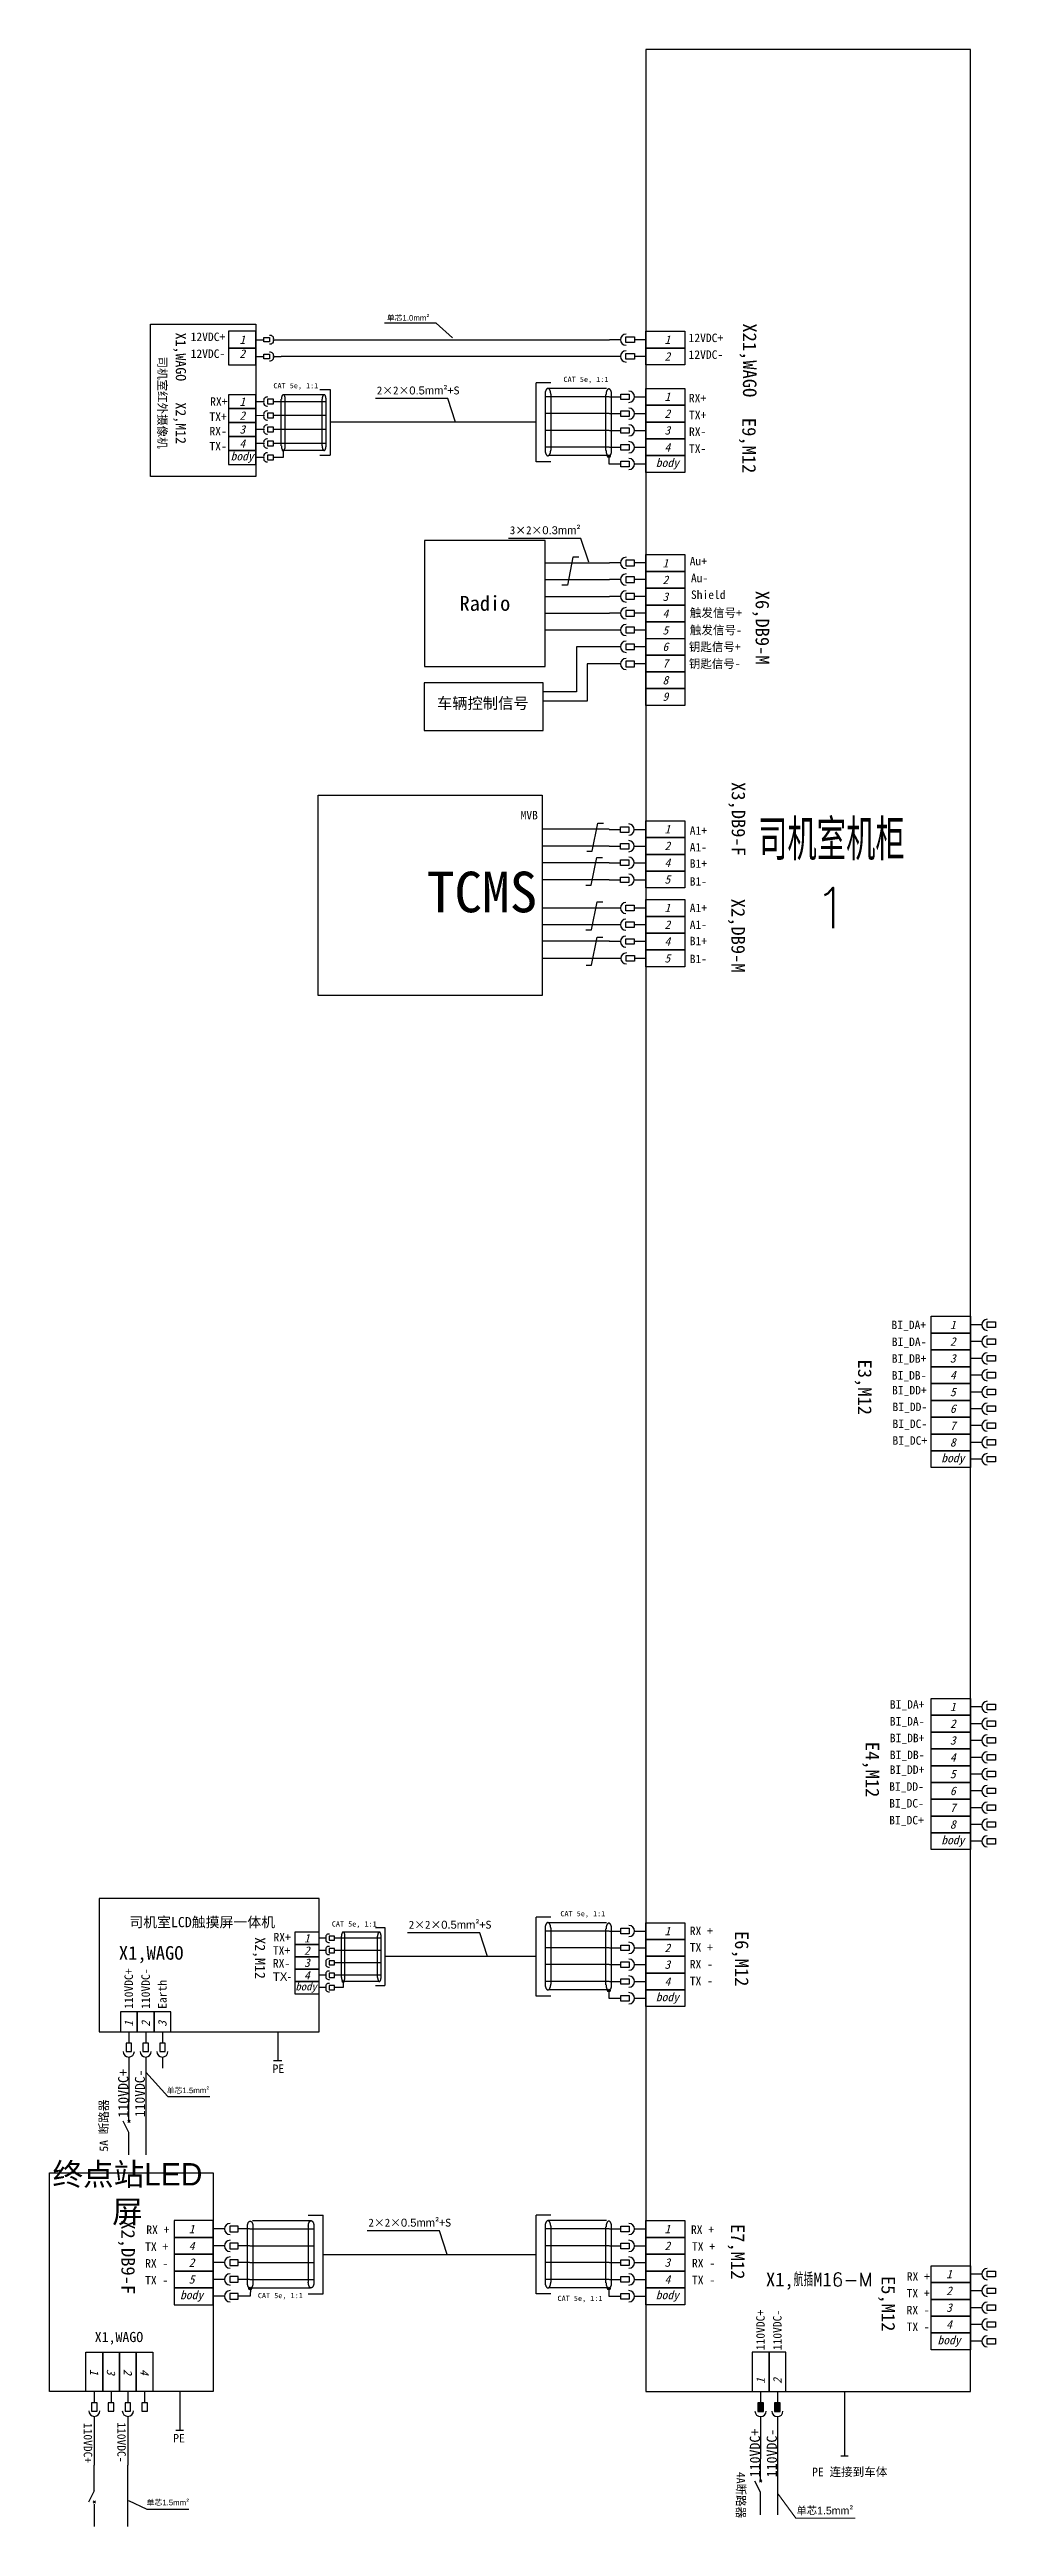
# Model space of a CAD drawing. Header units: millimetres. Extents: x -9110 to 102990, y -380 to 207980.
# Drawn here: x 6090 to 12426, y 120541 to 137126 of the extents above; entities that cross this region are included whole.
import ezdxf

# ---------------------------------------------------------------- set-up
doc = ezdxf.new("R2010")
doc.units = ezdxf.units.MM
doc.header["$LTSCALE"] = 1000
doc.header["$MEASUREMENT"] = 0
doc.linetypes.add('DASHED', pattern=[0.75, 0.5, -0.25])
doc.layers.add('电气', color=7, linetype='Continuous')
doc.layers.add('连接线', color=7, linetype='Continuous')
doc.styles.add('HORIZONTALGBCBIG', font='txt.shx', dxfattribs={"bigfont": 'gbcbig.shx'})
doc.styles.get("Standard").update_dxf_attribs({"font": 'simhei.ttf'})
doc.styles.add('STYLE1', font='txt.shx')
doc.dimstyles.get("Standard").update_dxf_attribs({"dimscale": 2, "dimtxt": 2.5, "dimasz": 2.5, "dimexe": 1.2, "dimexo": 0, "dimgap": 1.2, "dimtad": 0, "dimtih": 1, "dimtoh": 1, "dimzin": 12, "dimdsep": 46, "dimtxsty": 'STYLE1', "dimcen": 0.09, "dimadec": 0, "dimazin": 3, "dimtfac": 1, "dimtofl": 0, "dimtmove": 0, "dimatfit": 3, "dimfxl": 1.2, "dimtolj": 1, "dimtzin": 0, "dimarcsym": 0})

msp = doc.modelspace()

# ---------------------------------------------------------------- texts
at = {"color": 1}
for s, insert, char_height, width, attachment_point in [('{\\fSimSun|b0|i0|c134|p2;单芯\\fArial|b0|i0|c0|p32;1.0mm\\fCalibri|b0|i0|c0|p32;²}', (8349, 135348), 37.5, 342.12, 1), ('{\\fSimSun|b0|i0|c134|p2;2×2×\\fArial|b0|i0|c0|p32;0.5mm\\fCalibri|b0|i0|c0|p32;²+S}', (8282, 134870), 53.36, 648.97, 1), ('{\\fSimSun|b0|i0|c134|p2;3×2×\\fArial|b0|i0|c0|p32;0.3mm\\fCalibri|b0|i0|c0|p32;²}', (9173, 133934), 53.36, 648.97, 1), ('{\\fSimSun|b0|i0|c134|p2;\\C4;MVB}', (9245, 132028), 56.84, 342.12, 1), ('{\\fSimSun|b0|i0|c134|p2;2×2×\\fArial|b0|i0|c0|p32;0.5mm\\fCalibri|b0|i0|c0|p32;²+S}', (8496, 124597), 53.36, 648.97, 1), ('{\\fSimSun|b0|i0|c134|p2;单芯\\fArial|b0|i0|c0|p32;1.5mm\\fCalibri|b0|i0|c0|p32;²}', (6875, 123480), 37.5, 289.87, 1), ('{\\fSimSun|b0|i0|c134|p2;2×2×\\fArial|b0|i0|c0|p32;0.5mm\\fCalibri|b0|i0|c0|p32;²+S}', (8226, 122602), 53.36, 648.97, 1), ('{\\fSimSun|b0|i0|c134|p2;单芯\\fArial|b0|i0|c0|p32;1.5mm\\fCalibri|b0|i0|c0|p32;²}', (7025, 120720), 37.5, 289.87, 3), ('{\\fSimSun|b0|i0|c134|p2;单芯\\fArial|b0|i0|c0|p32;1.5mm\\fCalibri|b0|i0|c0|p32;²}', (11093, 120673), 50.54, 494.88, 1)]:
    msp.add_mtext(s, dxfattribs=dict(at, insert=insert, char_height=char_height, width=width, attachment_point=attachment_point))
at = {"style": 'HORIZONTALGBCBIG'}
for s, insert, char_height, width, attachment_point, rotation in [('{\\fSimSun|b0|i0|c134|p2;\\C7;X1,WAGO}', (6961, 135068), 68.21, 359.71, 5, 270), ('{\\fSimSun|b0|i0|c134|p2;\\C7;X21,WAGO}', (10768, 135045), 90.95, 750, 5, 270), ('\\pxt5;{\\fSystem|b0|i0|c134|p34;司机室红外摄像机\\P}', (6842, 134762), 56.5, 750, 5, 270), ('{\\fSimSun|b0|i0|c134|p2;\\H1x;\\C7;X2,M12}', (6961, 134624), 68.21, 359.71, 5, 270), ('{\\fSimSun|b0|i0|c134|p2;\\C7;E9,M12}', (10764, 134474), 90.95, 750, 5, 270), ('{\\fSimSun|b0|i0|c134|p2;\\C5;X6,DB9-M}', (10853, 133255), 90.95, 1872.91, 5, 270), ('{\\fSimSun|b0|i0|c134|p2;\\C5;X3,DB9-F}', (10693, 131974), 90.95, 693.75, 5, 270), ('{\\fSimSun|b0|i0|c134|p2;\\C5;X2,DB9-M}', (10691, 131193), 90.95, 562.5, 5, 270), ('{\\fSimSun|b0|i0|c134|p2;\\C7;E3,M12}', (11539, 128169), 90.95, 750, 5, 270), ('{\\fSimSun|b0|i0|c134|p2;\\C7;E4,M12}', (11590, 125609), 90.95, 750, 5, 270), ('{\\fSimSun|b0|i0|c134|p2;\\H1x;\\C7;X2,M12}', (7492, 124347), 68.21, 318.75, 5, 270), ('{\\fSimSun|b0|i0|c134|p2;\\C7;E6,M12}', (10715, 124343), 90.95, 750, 5, 270), ('{\\fSimSun|b0|i0|c134|p2;\\C7;110VDC+}', (6621, 124007), 56.84, 375, 4, 90), ('{\\fSimSun|b0|i1|c134|p2;\\C7;  1}', (6621, 123810), 56.84, 262.5, 4, 90), ('{\\fSimSun|b0|i1|c134|p2;\\H1x;\\C7;  2}', (6734, 123810), 56.84, 262.5, 4, 90), ('{\\fSimSun|b0|i1|c134|p2;\\H1x;\\C7;  3}', (6846, 123810), 56.84, 262.5, 4, 90), ('{\\fSimSun|b0|i0|c134|p2;\\H1x;110VDC+}', (6584, 123441), 68.21, 375, 5, 90), ('{\\fSimSun|b1|i0|c134|p2;\\C7;110VDC-}', (6696, 123441), 66.7, 375, 5, 90), ('{\\fSimSun|b0|i0|c134|p2;\\H1x;\\C7;5A 断路器}', (6457, 123051), 56.84, 709.26, 4, 90), ('{\\fSimSun|b0|i0|c134|p2;\\C7;X2,DB9-F }', (6605, 122344), 90.95, 372.51, 5, 270), ('{\\fSimSun|b0|i0|c134|p2;\\C7;E7,M12}', (10688, 122381), 90.95, 750, 5, 270), ('{\\fSimSun|b0|i0|c134|p2;\\C7;E5,M12}', (11696, 122033), 90.95, 733.13, 5, 270), ('{\\fSimSun|b0|i0|c134|p2;\\H1x;\\C7;110VDC+}', (10852, 121721), 56.84, 375, 4, 90), ('{\\fSimSun|b0|i1|c134|p2;\\C7;1}', (6390, 121576), 56.5, 262.5, 5, 270), ('{\\fSimSun|b0|i1|c134|p2;\\H1x;\\C7;3}', (6502, 121576), 56.84, 262.5, 5, 270), ('{\\fSimSun|b0|i1|c134|p2;\\H1x;\\C7;2}', (6615, 121576), 56.84, 262.5, 5, 270), ('{\\fSimSun|b0|i1|c134|p2;\\C7;4}', (6727, 121576), 56.5, 262.5, 5, 270), ('{\\fSimSun|b0|i1|c134|p2;\\H1x;\\C7; 1}', (10852, 121458), 56.84, 262.5, 4, 90), ('{\\fSimSun|b0|i1|c134|p2;\\H1x;\\C7; 2}', (10965, 121458), 56.84, 262.5, 4, 90), ('{\\fSimSun|b0|i0|c134|p2;\\C34;110VDC+}', (6347, 121100), 56.5, 375, 5, 270), ('{\\fSimSun|b0|i0|c134|p2;\\C7;110VDC-}', (6572, 121104), 56.5, 375, 5, 270), ('{\\fSimSun|b0|i0|c134|p2;\\H1x;110VDC+}', (10815, 121033), 68.21, 375, 5, 90), ('{\\fSimSun|b0|i0|c134|p2;\\C7;110VDC-}', (10928, 121033), 68.21, 375, 5, 90), ('{\\fSimSun|b0|i0|c134|p2;\\C4;4A断路器}', (10717, 120906), 56.84, 395.78, 4, 270)]:
    msp.add_mtext(s, dxfattribs=dict(at, insert=insert, char_height=char_height, width=width, attachment_point=attachment_point, rotation=rotation))
for s, insert, char_height, width, attachment_point in [('{\\fSimSun|b0|i0|c134|p2;\\C7;12VDC+}', (7035, 135202), 56.84, 375, 4), ('{\\fSimSun|b0|i1|c134|p2;\\C7;1}', (7381, 135183), 56.5, 183.08, 5), ('{\\fSimSun|b0|i0|c134|p2;\\C7;12VDC+}', (10370, 135195), 56.84, 375, 4), ('{\\fSimSun|b0|i0|c134|p2;\\C7;12VDC-}', (7035, 135089), 56.84, 375, 4), ('{\\fSimSun|b0|i1|c134|p2;\\C7;2}', (7381, 135090), 56.5, 183.08, 5), ('{\\fSimSun|b0|i0|c134|p2;\\C7;12VDC-}', (10370, 135083), 56.84, 375, 4), ('{\\fSimSun|b0|i0|c134|p2;\\C7;CAT 5e, 1:1}', (7740, 134871), 35, 386.31, 5), ('{\\fSimSun|b0|i0|c134|p2;\\C7;CAT 5e, 1:1}', (9683, 134913), 35, 393.96, 5), ('{\\fSimSun|b0|i1|c134|p2;\\C7;2}', (7381, 134675), 56.5, 183.08, 5), ('{\\fSimSun|b0|i1|c134|p2;\\C7;1}', (7381, 134768), 56.5, 183.08, 5), ('\\pxqc;{\\fSimSun|b0|i1|c134|p2;\\H1x;\\C7;2}', (10097, 134688), 56.84, 262.5, 4), ('\\pxqc;{\\fSimSun|b0|i1|c134|p2;\\H1x;\\C7;1}', (10097, 134801), 56.84, 262.5, 4), ('{\\fSimSun|b0|i1|c134|p2;\\C7;3}', (7381, 134582), 56.5, 183.08, 5), ('{\\fSimSun|b0|i1|c134|p2;\\C7;4}', (7381, 134488), 56.5, 183.08, 5), ('\\pxqc;{\\fSimSun|b0|i1|c134|p2;\\H1x;\\C7;3}', (10097, 134576), 56.84, 262.5, 4), ('{\\fSimSun|b0|i1|c134|p2;\\C7;body}', (7303, 134395), 56.5, 183.08, 4), ('\\pxqc;{\\fSimSun|b0|i1|c134|p2;\\H1x;\\C7;body}', (10097, 134351), 56.84, 262.5, 4), ('\\pxqc;{\\fSimSun|b0|i1|c134|p2;\\H1x;\\C7;4}', (10097, 134463), 56.84, 262.5, 4), ('{\\fSimSun|b0|i1|c134|p2;\\C7;1}', (10215, 133687), 56.5, 262.5, 5), ('{\\fSimSun|b0|i0|c134|p2;\\C7;Au+}', (10378, 133700), 56.5, 375, 4), ('{\\fSimSun|b0|i1|c134|p2;\\C7;2}', (10215, 133575), 56.5, 262.5, 5), ('{\\fSimSun|b0|i0|c134|p2;\\C7;Au-}', (10386, 133587), 56.5, 375, 4), ('{\\fSimSun|b1|i0|c134|p2;\\C7;Radio}', (9006, 133417), 100, 806.25, 5), ('{\\fSimSun|b0|i1|c134|p2;\\C7;3}', (10215, 133462), 56.5, 262.5, 5), ('{\\fSimSun|b0|i1|c134|p2;\\C7;4}', (10215, 133350), 56.5, 262.5, 5), ('{\\fSimSun|b0|i0|c134|p2;\\H1x;\\C7;触发信号+}', (10378, 133351), 56.84, 375, 4), ('{\\fSimSun|b0|i0|c134|p2;\\H1x;\\C7;Shield}', (10386, 133475), 56.84, 375, 4), ('{\\fSimSun|b0|i1|c134|p2;\\C7;5}', (10215, 133237), 56.5, 262.5, 5), ('{\\fSimSun|b0|i0|c134|p2;\\H1x;\\C7;触发信号-}', (10378, 133235), 56.84, 375, 4), ('{\\fSimSun|b0|i1|c134|p2;\\C7;6}', (10215, 133127), 56.5, 262.5, 5), ('{\\fSimSun|b0|i1|c134|p2;\\C7;7}', (10215, 133016), 56.5, 262.5, 5), ('{\\fSimSun|b0|i0|c134|p2;\\C7;钥匙信号+}', (10372, 133123), 56.5, 375, 4), ('{\\fSimSun|b0|i0|c134|p2;\\C7;钥匙信号-}', (10372, 133010), 56.5, 375, 4), ('{\\fSimSun|b0|i1|c134|p2;\\H1x;\\C7;8}', (10215, 132903), 56.84, 262.5, 5), ('{\\fSimSun|b1|i0|c134|p2;\\C7;车辆控制信号}', (8992, 132745), 75, 796.87, 5), ('{\\fSimSun|b0|i1|c134|p2;\\H1x;\\C7;9}', (10215, 132793), 56.84, 262.5, 5), ('\\pxqc;{\\fSimSun|b0|i1|c134|p2;\\C7;1}', (10097, 131906), 56.84, 262.5, 4), ('{\\fSimSun|b0|i0|c134|p2;\\C7;A1+}', (10378, 131897), 56.5, 150, 4), ('司机室机柜1', (11327, 131606), 272.9, 1125, 5), ('\\pxqc;{\\fSimSun|b0|i1|c134|p2;\\C7;2}', (10097, 131794), 56.84, 262.5, 4), ('\\pxqc;{\\fSimSun|b0|i1|c134|p2;\\C7;4}', (10097, 131681), 56.84, 262.5, 4), ('{\\fSimSun|b0|i0|c134|p2;\\C7;A1-}', (10378, 131785), 56.5, 150, 4), ('{\\fSimSun|b0|i0|c134|p2;\\C7;B1+}', (10378, 131676), 56.5, 150, 4), ('{\\fSimSun|b0|i0|c134|p2;\\C7;TCMS}', (8987, 131483), 272, 806.25, 5), ('\\pxqc;{\\fSimSun|b0|i1|c134|p2;\\C7;5}', (10097, 131569), 56.84, 262.5, 4), ('{\\fSimSun|b0|i0|c134|p2;\\C7;B1-}', (10378, 131556), 56.5, 150, 4), ('\\pxqc;{\\fSimSun|b0|i1|c134|p2;\\H1x;\\C7;1}', (10097, 131379), 56.84, 262.5, 4), ('{\\fSimSun|b0|i0|c134|p2;\\C7;A1+}', (10378, 131379), 56.5, 150, 4), ('\\pxqc;{\\fSimSun|b0|i1|c134|p2;\\H1x;\\C7;2}', (10097, 131266), 56.84, 262.5, 4), ('{\\fSimSun|b0|i0|c134|p2;\\C7;A1-}', (10378, 131266), 56.5, 150, 4), ('\\pxqc;{\\fSimSun|b0|i1|c134|p2;\\C7;5}', (10097, 131041), 56.84, 262.5, 4), ('\\pxqc;{\\fSimSun|b0|i1|c134|p2;\\C7;4}', (10097, 131154), 56.84, 262.5, 4), ('{\\fSimSun|b0|i0|c134|p2;\\C7;B1+}', (10378, 131157), 56.5, 150, 4), ('{\\fSimSun|b0|i0|c134|p2;\\C7;B1-}', (10378, 131037), 56.5, 150, 4), ('\\pxqc;{\\fSimSun|b0|i1|c134|p2;\\H1x;\\C7;1}', (12009, 128587), 56.84, 262.5, 4), ('\\pxqc;{\\fSimSun|b0|i1|c134|p2;\\H1x;\\C7;2}', (12009, 128475), 56.84, 262.5, 4), ('\\pxqc;{\\fSimSun|b0|i1|c134|p2;\\H1x;\\C7;3}', (12009, 128362), 56.84, 262.5, 4), ('\\pxqc;{\\fSimSun|b0|i1|c134|p2;\\H1x;\\C7;4}', (12009, 128250), 56.84, 262.5, 4), ('\\pxqc;{\\fSimSun|b0|i1|c134|p2;\\C7;5}', (12009, 128137), 56.84, 262.5, 4), ('\\pxqc;{\\fSimSun|b0|i1|c134|p2;\\C7;6}', (12009, 128025), 56.84, 262.5, 4), ('\\pxqc;{\\fSimSun|b0|i1|c134|p2;\\C7;7}', (12009, 127912), 56.84, 262.5, 4), ('\\pxqc;{\\fSimSun|b0|i1|c134|p2;\\H1x;\\C7;body}', (12009, 127687), 56.84, 262.5, 4), ('\\pxqc;{\\fSimSun|b0|i1|c134|p2;\\C7;8}', (12009, 127800), 56.84, 262.5, 4), ('\\pxqc;{\\fSimSun|b0|i1|c134|p2;\\H1x;\\C7;1}', (12009, 126029), 56.84, 262.5, 4), ('\\pxqc;{\\fSimSun|b0|i1|c134|p2;\\H1x;\\C7;2}', (12009, 125916), 56.84, 262.5, 4), ('\\pxqc;{\\fSimSun|b0|i1|c134|p2;\\H1x;\\C7;3}', (12009, 125804), 56.84, 262.5, 4), ('\\pxqc;{\\fSimSun|b0|i1|c134|p2;\\H1x;\\C7;4}', (12009, 125691), 56.84, 262.5, 4), ('\\pxqc;{\\fSimSun|b0|i1|c134|p2;\\C7;5}', (12009, 125579), 56.84, 262.5, 4), ('\\pxqc;{\\fSimSun|b0|i1|c134|p2;\\C7;6}', (12009, 125466), 56.84, 262.5, 4), ('\\pxqc;{\\fSimSun|b0|i1|c134|p2;\\C7;8}', (12009, 125241), 56.84, 262.5, 4), ('\\pxqc;{\\fSimSun|b0|i1|c134|p2;\\C7;7}', (12009, 125354), 56.84, 262.5, 4), ('\\pxqc;{\\fSimSun|b0|i1|c134|p2;\\H1x;\\C7;body}', (12009, 125129), 56.84, 262.5, 4), ('\\pxqc;{\\fSimSun|b0|i0|c134|p2;\\H1x;司机室LCD触摸屏一体机\\P}', (6597, 124584), 68.21, 1031.25, 4), ('{\\fSimSun|b0|i0|c134|p2;\\C7;CAT 5e, 1:1}', (8131, 124571), 35, 342.32, 5), ('{\\fSimSun|b0|i0|c134|p2;\\C7;CAT 5e, 1:1}', (9662, 124640), 35, 393.96, 5), ('\\pxqc;{\\fSimSun|b0|i1|c134|p2;\\H1x;\\C7;1}', (10097, 124528), 56.84, 262.5, 4), ('{\\fSimSun|b0|i0|c134|p2;\\C7;X1,WAGO}', (6771, 124427), 90.95, 1096.87, 2), ('{\\fSimSun|b0|i1|c134|p2;\\C7;2}', (7814, 124397), 56.5, 162.23, 5), ('{\\fSimSun|b0|i1|c134|p2;\\C7;1}', (7814, 124480), 56.5, 162.23, 5), ('\\pxqc;{\\fSimSun|b0|i1|c134|p2;\\H1x;\\C7;2}', (10097, 124415), 56.84, 262.5, 4), ('{\\fSimSun|b0|i1|c134|p2;\\C7;3}', (7814, 124315), 56.5, 162.23, 5), ('{\\fSimSun|b0|i1|c134|p2;\\C7;4}', (7814, 124232), 56.5, 162.23, 5), ('\\pxqc;{\\fSimSun|b0|i1|c134|p2;\\H1x;\\C7;3}', (10097, 124303), 56.84, 262.5, 4), ('{\\fSimSun|b0|i1|c134|p2;\\C7;body}', (7737, 124149), 52.5, 162.23, 4), ('\\pxqc;{\\fSimSun|b0|i1|c134|p2;\\H1x;\\C7;body}', (10097, 124078), 56.84, 262.5, 4), ('\\pxqc;{\\fSimSun|b0|i1|c134|p2;\\H1x;\\C7;4}', (10097, 124190), 56.84, 262.5, 4), ('{\\fSimSun|b0|i0|c134|p2;\\C2;PE}', (7584, 123606), 56.84, 116.98, 4), ('{\\fSystem|b0|i0|c134|p34;终点站LED屏\\P}', (6612, 122766), 150, 1125, 5), ('\\pxqc;{\\fSimSun|b0|i1|c134|p2;\\H1x;\\C7;1}', (7173, 122533), 56.84, 262.5, 6), ('\\pxqc;{\\fSimSun|b0|i1|c134|p2;\\C7;4}', (7173, 122420), 56.84, 262.5, 6), ('\\pxqc;{\\fSimSun|b0|i1|c134|p2;\\H1x;\\C7;2}', (10097, 122420), 56.84, 262.5, 4), ('\\pxqc;{\\fSimSun|b0|i1|c134|p2;\\H1x;\\C7;1}', (10097, 122533), 56.84, 262.5, 4), ('\\pxqc;{\\fSimSun|b0|i1|c134|p2;\\C7;2}', (7173, 122308), 56.84, 262.5, 6), ('\\pxqc;{\\fSimSun|b0|i1|c134|p2;\\H1x;\\C7;3}', (10097, 122308), 56.84, 262.5, 4), ('{\\fSimSun|b0|i0|c134|p2;\\C7;X1,\\Ftxt,gbcbig|c134;航插\\fSimSun|b0|i0|c134|p2;M1\\Ftxt,gbcbig|c134;6-M}', (11245, 122183), 90.95, 937.5, 5), ('\\pxqc;{\\fSimSun|b0|i1|c134|p2;\\H1x;\\C7;1}', (12246, 122231), 56.84, 262.5, 6), ('\\pxqc;{\\fSimSun|b0|i1|c134|p2;\\H1x;\\C7;body}', (7173, 122083), 56.84, 262.5, 6), ('\\pxqc;{\\fSimSun|b0|i1|c134|p2;\\C7;5}', (7173, 122195), 56.84, 262.5, 6), ('{\\fSimSun|b0|i0|c134|p2;\\C7;CAT 5e, 1:1}', (7636, 122083), 35, 393.96, 5), ('{\\fSimSun|b0|i0|c134|p2;\\C7;CAT 5e, 1:1}', (9643, 122064), 35, 393.96, 5), ('\\pxqc;{\\fSimSun|b0|i1|c134|p2;\\H1x;\\C7;body}', (10097, 122083), 56.84, 262.5, 4), ('\\pxqc;{\\fSimSun|b0|i1|c134|p2;\\H1x;\\C7;4}', (10097, 122195), 56.84, 262.5, 4), ('\\pxqc;{\\fSimSun|b0|i1|c134|p2;\\H1x;\\C7;2}', (12246, 122119), 56.84, 262.5, 6), ('\\pxqc;{\\fSimSun|b0|i1|c134|p2;\\H1x;\\C7;3}', (12246, 122006), 56.84, 262.5, 6), ('\\pxqc;{\\fSimSun|b0|i1|c134|p2;\\H1x;\\C7;4}', (12246, 121894), 56.84, 262.5, 6), ('{\\fSimSun|b0|i0|c134|p2;\\H1x;\\C7;X1,WAGO}', (6555, 121801), 68.21, 618.75, 5), ('\\pxqc;{\\fSimSun|b0|i1|c134|p2;\\H1x;\\C7;body}', (12246, 121781), 56.84, 262.5, 6), ('{\\fSimSun|b0|i0|c134|p2;\\C2;PE}', (6996, 121132), 56.84, 89.16, 6), ('{\\fSimSun|b0|i0|c134|p2;\\C2;PE 连接到车体}', (11198, 120903), 56.84, 738.27, 4)]:
    msp.add_mtext(s, dxfattribs=dict(at, insert=insert, char_height=char_height, width=width, attachment_point=attachment_point))
at = {"color": 9, "linetype": 'Continuous', "char_height": 56.84, "width": 262.5, "attachment_point": 4, "style": 'HORIZONTALGBCBIG'}
for s, insert in [('\\pxqc;{\\fSimSun|b0|i1|c134|p2;\\H1x;\\C7;1}', (10097, 135183)), ('\\pxqc;{\\fSimSun|b0|i1|c134|p2;\\H1x;\\C7;2}', (10097, 135071))]:
    msp.add_mtext(s, dxfattribs=dict(at, insert=insert))
at = {"char_height": 56.84}
for s, insert, width, attachment_point in [('{\\fSimSun|b0|i0|c134|p2;\\C7;TX+}', (7161, 134668), 211.05, 4), ('{\\fSimSun|b0|i0|c134|p2;\\C7;RX\\fSimSun|b0|i0|c0|p2;+}', (7166, 134769), 185.84, 4), ('{\\fSimSun|b0|i0|c134|p2;\\C7;TX\\fSimSun|b0|i0|c0|p2;+}', (10373, 134679), 375, 4), ('{\\fSimSun|b0|i0|c134|p2;\\C7;RX\\fSimSun|b0|i0|c0|p2;+}', (10372, 134792), 375, 4), ('{\\fSimSun|b0|i0|c134|p2;\\C7;RX\\fSimSun|b0|i0|c0|p2;-}', (7161, 134571), 195.36, 4), ('{\\fSimSun|b0|i0|c134|p2;\\C7;RX\\fSimSun|b0|i0|c0|p2;-}', (10373, 134567), 375, 4), ('{\\fSimSun|b0|i0|c134|p2;\\C7;TX\\fSimSun|b0|i0|c0|p2;-}', (7161, 134470), 195.36, 4), ('{\\fSimSun|b0|i0|c134|p2;\\C7;TX\\fSimSun|b0|i0|c0|p2;-}', (10373, 134454), 375, 4), ('{\\fSimSun|b0|i0|c134|p2;\\C7;BI_DA+}', (11961, 128581), 375, 6), ('{\\fSimSun|b0|i0|c134|p2;\\C7;BI_DA-}', (11963, 128468), 375, 6), ('{\\fSimSun|b0|i0|c134|p2;\\C7;BI_DB+}', (11963, 128356), 375, 6), ('{\\fSimSun|b0|i0|c134|p2;\\C7;BI_DB\\fSimSun|b0|i0|c0|p2;-}', (11963, 128243), 375, 6), ('{\\fSimSun|b0|i0|c134|p2;\\C7;BI_DD\\fSimSun|b0|i0|c0|p2;+}', (11965, 128144), 375, 6), ('{\\fSimSun|b0|i0|c134|p2;\\C7;BI_DD-}', (11968, 128032), 375, 6), ('{\\fSimSun|b0|i0|c134|p2;\\C7;BI_DC-}', (11968, 127919), 375, 6), ('{\\fSimSun|b0|i0|c134|p2;\\C7;BI_DC+}', (11968, 127807), 375, 6), ('{\\fSimSun|b0|i0|c134|p2;\\C7;BI_DA+}', (11718, 126040), 375, 4), ('{\\fSimSun|b0|i0|c134|p2;\\C7;BI_DA-}', (11718, 125927), 375, 4), ('{\\fSimSun|b0|i0|c134|p2;\\C7;BI_DB+}', (11718, 125815), 375, 4), ('{\\fSimSun|b0|i0|c134|p2;\\C7;BI_DB\\fSimSun|b0|i0|c0|p2;-}', (11718, 125702), 375, 4), ('{\\fSimSun|b0|i0|c134|p2;\\C7;BI_DD\\fSimSun|b0|i0|c0|p2;+}', (11717, 125603), 375, 4), ('{\\fSimSun|b0|i0|c134|p2;\\C7;BI_DD-}', (11714, 125490), 375, 4), ('{\\fSimSun|b0|i0|c134|p2;\\C7;BI_DC-}', (11714, 125378), 375, 4), ('{\\fSimSun|b0|i0|c134|p2;\\C7;BI_DC+}', (11714, 125265), 375, 4), ('{\\fSimSun|b0|i0|c134|p2;\\C7;RX\\fSimSun|b0|i0|c0|p2; +}', (10378, 124529), 375, 4), ('{\\fSimSun|b0|i0|c134|p2;\\C7;TX\\fSimSun|b0|i0|c0|p2;+}', (7586, 124398), 187.02, 4), ('{\\fSimSun|b0|i0|c134|p2;\\C7;RX\\fSimSun|b0|i0|c0|p2;+}', (7590, 124487), 164.68, 4), ('{\\fSimSun|b0|i0|c134|p2;\\C7;TX \\fSimSun|b0|i0|c0|p2;+}', (10378, 124419), 375, 4), ('{\\fLiSu|b0|i0|c134|p49;\\C7;TX-}', (7586, 124223), 173.11, 4), ('{\\fSimSun|b0|i0|c134|p2;\\C7;RX\\fSimSun|b0|i0|c0|p2;-}', (7586, 124312), 173.11, 4), ('{\\fSimSun|b0|i0|c134|p2;\\C7;TX\\fSimSun|b0|i0|c0|p2; -}', (10378, 124194), 375, 4), ('{\\fSimSun|b0|i0|c134|p2;\\C7;RX\\fSimSun|b0|i0|c0|p2; -}', (10378, 124306), 375, 4), ('{\\fSimSun|b0|i0|c134|p2;\\C7;TX \\fSimSun|b0|i0|c0|p2;+}', (6885, 122415), 375, 6), ('{\\fSimSun|b0|i0|c134|p2;\\C7;RX\\fSimSun|b0|i0|c0|p2; +}', (6893, 122528), 375, 6), ('{\\fSimSun|b0|i0|c134|p2;\\C7;RX\\fSimSun|b0|i0|c0|p2; +}', (10386, 122529), 375, 4), ('{\\fSimSun|b0|i0|c134|p2;\\C7;TX \\fSimSun|b0|i0|c0|p2;+}', (10393, 122416), 375, 4), ('{\\fSimSun|b0|i0|c134|p2;\\C7;RX\\fSimSun|b0|i0|c0|p2; -}', (6885, 122303), 375, 6), ('{\\fSimSun|b0|i0|c134|p2;\\C7;RX\\fSimSun|b0|i0|c0|p2; -}', (10393, 122304), 375, 4), ('{\\fSimSun|b0|i0|c134|p2;\\C7;RX\\fSimSun|b0|i0|c0|p2; +}', (11986, 122215), 375, 6), ('{\\fSimSun|b0|i0|c134|p2;\\C7;TX\\fSimSun|b0|i0|c0|p2; -}', (6885, 122190), 375, 6), ('{\\fSimSun|b0|i0|c134|p2;\\C7;TX\\fSimSun|b0|i0|c0|p2; -}', (10393, 122191), 375, 4), ('{\\fSimSun|b0|i0|c134|p2;\\C7;TX \\fSimSun|b0|i0|c0|p2;+}', (11985, 122103), 375, 6), ('{\\fSimSun|b0|i0|c134|p2;\\C7;TX\\fSimSun|b0|i0|c0|p2; -}', (11985, 121878), 375, 6), ('{\\fSimSun|b0|i0|c134|p2;\\C7;RX\\fSimSun|b0|i0|c0|p2; -}', (11985, 121990), 375, 6)]:
    msp.add_mtext(s, dxfattribs=dict(at, insert=insert, width=width, attachment_point=attachment_point))
at = {"char_height": 56.84, "width": 375, "attachment_point": 4, "rotation": 90}
for s, insert in [('{\\fSimSun|b0|i0|c134|p2;\\C7;110VDC-}', (6734, 124007)), ('{\\fSimSun|b0|i0|c0|p2;\\H1x;\\C7;Earth}', (6846, 124007)), ('{\\fSimSun|b0|i0|c134|p2;\\C7;110VDC-}', (10965, 121721))]:
    msp.add_mtext(s, dxfattribs=dict(at, insert=insert))

# ---------------------------------------------------------------- hatches: boundary and pattern name
for points in [[(10834, 121312), (10871, 121312), (10871, 121368), (10834, 121368)], [(10946, 121312), (10984, 121312), (10984, 121368), (10946, 121368)]]:
    msp.add_hatch(color=7).paths.add_polyline_path(points)

# ---------------------------------------------------------------- linework, layer by layer
at = {"color": 165, "linetype": 'Continuous'}
for p, q in [((7472, 135183), (7525, 135183)), ((7589, 135183), (7641, 135183)), ((7472, 135071), (7525, 135071)), ((7525, 134768), (7472, 134768)), ((7525, 134675), (7472, 134674)), ((7642, 134768), (7590, 134768)), ((7642, 134675), (7590, 134675)), ((7942, 134768), (7642, 134768)), ((7942, 134675), (7642, 134675)), ((9839, 134801), (9408, 134801)), ((9839, 134688), (9408, 134688)), ((9840, 134801), (9915, 134801)), ((9840, 134688), (9915, 134688)), ((10009, 134801), (10084, 134801)), ((10009, 134688), (10084, 134688)), ((7525, 134582), (7478, 134582)), ((7642, 134582), (7590, 134582)), ((7942, 134582), (7641, 134582)), ((9839, 134576), (9410, 134576)), ((9840, 134576), (9915, 134576)), ((10009, 134576), (10084, 134576)), ((7525, 134488), (7472, 134488)), ((7525, 134395), (7472, 134395)), ((7642, 134488), (7590, 134488)), ((7642, 134395), (7590, 134395)), ((7942, 134488), (7641, 134488)), ((9839, 134463), (9410, 134463)), ((9840, 134463), (9915, 134463)), ((9840, 134351), (9915, 134351)), ((10009, 134463), (10084, 134463)), ((10009, 134351), (10084, 134351)), ((7941, 124480), (7895, 124480)), ((7941, 124397), (7895, 124397)), ((8045, 124480), (7999, 124480)), ((8045, 124397), (7999, 124397)), ((8311, 124480), (8045, 124480)), ((8311, 124397), (8045, 124397)), ((9839, 124528), (9408, 124528)), ((9839, 124415), (9408, 124415)), ((9840, 124528), (9915, 124528)), ((9840, 124415), (9915, 124415)), ((10009, 124528), (10084, 124528)), ((10009, 124415), (10084, 124415)), ((7941, 124232), (7895, 124232)), ((8045, 124315), (7999, 124315)), ((8045, 124232), (7999, 124232)), ((8311, 124315), (8044, 124315)), ((8311, 124232), (8044, 124232)), ((9839, 124303), (9410, 124303)), ((9840, 124303), (9915, 124303)), ((10009, 124303), (10084, 124303)), ((7941, 124149), (7895, 124149)), ((8045, 124149), (7999, 124149)), ((9839, 124190), (9410, 124190)), ((9840, 124190), (9915, 124190)), ((9840, 124078), (9915, 124078)), ((10009, 124190), (10084, 124190)), ((10009, 124078), (10084, 124078)), ((7262, 122533), (7187, 122533)), ((7262, 122420), (7187, 122420)), ((7430, 122533), (7355, 122533)), ((7430, 122420), (7355, 122420)), ((7431, 122533), (7863, 122533)), ((7431, 122420), (7863, 122420)), ((9839, 122533), (9408, 122533)), ((9839, 122420), (9408, 122420)), ((9840, 122533), (9915, 122533)), ((9840, 122420), (9915, 122420)), ((10009, 122533), (10084, 122533)), ((10009, 122420), (10084, 122420)), ((7262, 122308), (7187, 122308)), ((7430, 122308), (7355, 122308)), ((7431, 122308), (7861, 122308)), ((9839, 122308), (9410, 122308)), ((9840, 122308), (9915, 122308)), ((10009, 122308), (10084, 122308)), ((7262, 122195), (7187, 122195)), ((7262, 122083), (7187, 122083)), ((7430, 122195), (7355, 122195)), ((7430, 122083), (7355, 122083)), ((7431, 122195), (7861, 122195)), ((9839, 122195), (9410, 122195)), ((9840, 122195), (9915, 122195)), ((9840, 122083), (9915, 122083)), ((10009, 122195), (10084, 122195)), ((10009, 122083), (10084, 122083))]:
    msp.add_line(p, q, dxfattribs=at)
at = {"color": 7, "linetype": 'ByBlock', "ltscale": 0.5}
for p, q in [((7641, 135183), (9840, 135183)), ((7589, 135071), (7641, 135071)), ((9840, 135071), (7641, 135071)), ((9838, 131567), (9390, 131567))]:
    msp.add_line(p, q, dxfattribs=at)
at = {"color": 9, "linetype": 'Continuous'}
for p, q in [((9915, 135183), (9840, 135183)), ((10084, 135183), (10009, 135183)), ((9915, 135071), (9840, 135071)), ((10084, 135071), (10009, 135071)), ((9915, 133689), (9840, 133689)), ((10084, 133689), (10009, 133689)), ((9915, 133577), (9840, 133577)), ((10084, 133577), (10009, 133577)), ((9915, 133464), (9840, 133464)), ((9915, 133352), (9840, 133352)), ((10084, 133464), (10009, 133464)), ((10084, 133352), (10009, 133352)), ((9915, 133239), (9840, 133239)), ((10084, 133239), (10009, 133239)), ((9915, 133127), (9840, 133127)), ((9915, 133012), (9840, 133012)), ((10084, 133127), (10009, 133127)), ((10084, 133012), (10009, 133012)), ((9838, 131903), (9913, 131903)), ((10007, 131903), (10082, 131903)), ((9838, 131792), (9913, 131792)), ((10007, 131792), (10082, 131792)), ((9838, 131681), (9913, 131681)), ((9838, 131567), (9913, 131567)), ((10007, 131681), (10082, 131681)), ((10007, 131567), (10082, 131567)), ((9913, 131378), (9838, 131378)), ((10082, 131378), (10007, 131378)), ((9913, 131266), (9838, 131266)), ((10082, 131266), (10007, 131266)), ((9913, 131153), (9838, 131153)), ((9917, 131040), (9843, 131040)), ((10082, 131153), (10007, 131153)), ((10082, 131040), (10007, 131040)), ((12334, 128587), (12259, 128587)), ((12334, 128475), (12259, 128475)), ((12334, 128362), (12259, 128362)), ((12334, 128250), (12259, 128250)), ((12334, 128137), (12259, 128137)), ((12334, 128025), (12259, 128025)), ((12334, 127912), (12259, 127912)), ((12334, 127800), (12259, 127800)), ((12334, 127687), (12259, 127687)), ((12334, 126029), (12259, 126029)), ((12334, 125916), (12259, 125916)), ((12334, 125804), (12259, 125804)), ((12334, 125691), (12259, 125691)), ((12334, 125579), (12259, 125579)), ((12334, 125466), (12259, 125466)), ((12334, 125354), (12259, 125354)), ((12334, 125241), (12259, 125241)), ((12334, 125129), (12259, 125129)), ((6621, 123854), (6621, 123779)), ((6734, 123854), (6734, 123779)), ((6846, 123854), (6846, 123779)), ((6621, 123685), (6621, 123610)), ((6734, 123685), (6734, 123610)), ((6846, 123685), (6846, 123610)), ((12334, 122231), (12259, 122231)), ((12334, 122119), (12259, 122119)), ((12334, 122006), (12259, 122006)), ((12334, 121894), (12259, 121894)), ((12334, 121781), (12259, 121781)), ((6390, 121445), (6390, 121370)), ((6502, 121445), (6502, 121370)), ((6615, 121445), (6615, 121370)), ((6727, 121445), (6727, 121370)), ((10852, 121445), (10852, 121370)), ((10965, 121445), (10965, 121370)), ((6390, 121278), (6390, 120952)), ((6615, 121278), (6615, 120952)), ((10965, 121276), (10965, 121201))]:
    msp.add_line(p, q, dxfattribs=at)
at = {"color": 94, "linetype": 'DASHED'}
for p, q in [((9820, 134857), (9427, 134857)), ((7642, 134473), (7642, 134784)), ((7933, 134815), (7658, 134815)), ((7669, 134473), (7669, 134784)), ((7916, 134473), (7916, 134784)), ((7942, 134473), (7942, 134784)), ((9410, 134819), (9410, 134444)), ((9447, 134819), (9447, 134444)), ((9817, 134441), (9817, 134816)), ((9855, 134441), (9855, 134816)), ((7929, 134442), (7654, 134442)), ((9826, 134407), (9432, 134407))]:
    msp.add_line(p, q, dxfattribs=at)
for p, q in [((9349, 134630), (7969, 134630)), ((9840, 133239), (9409, 133239)), ((9839, 131905), (9390, 131905)), ((9839, 131792), (9390, 131792)), ((9839, 131680), (9390, 131680)), ((9840, 131377), (9390, 131377)), ((9840, 131155), (9390, 131155)), ((9349, 124357), (8335, 124357)), ((7922, 122362), (9349, 122362))]:
    msp.add_line(p, q)
at = {"color": 165, "linetype": 'DASHED'}
for p, q in [((9820, 124584), (9427, 124584)), ((8045, 124218), (8045, 124494)), ((8303, 124521), (8059, 124521)), ((8068, 124218), (8068, 124494)), ((8287, 124218), (8287, 124494)), ((8311, 124218), (8311, 124494)), ((9410, 124547), (9410, 124172)), ((9447, 124547), (9447, 124172)), ((9817, 124168), (9817, 124543)), ((9855, 124168), (9855, 124543)), ((8299, 124190), (8056, 124190)), ((9826, 124134), (9432, 124134)), ((7450, 122589), (7844, 122589)), ((9820, 122589), (9427, 122589)), ((7415, 122173), (7415, 122548)), ((7453, 122173), (7453, 122548)), ((7823, 122551), (7823, 122176)), ((7861, 122551), (7861, 122176)), ((9410, 122551), (9410, 122176)), ((9447, 122551), (9447, 122176)), ((9817, 122173), (9817, 122548)), ((9855, 122173), (9855, 122548)), ((7444, 122139), (7838, 122139)), ((9826, 122139), (9432, 122139))]:
    msp.add_line(p, q, dxfattribs=at)
at = {"color": 34, "linetype": 'Continuous'}
msp.add_line((10852, 121276), (10852, 120995), dxfattribs=at)
at = {"color": 7, "linetype": 'Continuous'}
for points in [[(10084, 121445), (12259, 121445), (12259, 137126), (10084, 137126)], [(6423, 123854), (7895, 123854), (7895, 124747), (6423, 124747)], [(10346, 124472), (10084, 124472), (10084, 124584), (10346, 124584)], [(6924, 122476), (7187, 122476), (7187, 122589), (6924, 122589)], [(10346, 122476), (10084, 122476), (10084, 122589), (10346, 122589)]]:
    msp.add_lwpolyline(points, close=True, dxfattribs=at)
for points in [[(7472, 135287), (7472, 134267), (6767, 134267), (6767, 135287)], [(6090, 122908), (7187, 122908), (7187, 121445), (6090, 121445)]]:
    msp.add_lwpolyline(points, close=True)
at = {"color": 165, "linetype": 'Continuous'}
for points in [[(7289, 135127), (7472, 135127), (7472, 135240), (7289, 135240)], [(7564, 135199), (7564, 135168), (7525, 135168), (7525, 135199)], [(7289, 135015), (7472, 135015), (7472, 135127), (7289, 135127)], [(7564, 135086), (7564, 135055), (7525, 135055), (7525, 135086)], [(10346, 134744), (10084, 134744), (10084, 134857), (10346, 134857)], [(7289, 134722), (7472, 134722), (7472, 134815), (7289, 134815)], [(7289, 134628), (7472, 134628), (7472, 134722), (7289, 134722)], [(7550, 134784), (7550, 134753), (7589, 134753), (7589, 134784)], [(7550, 134691), (7550, 134660), (7589, 134660), (7589, 134691)], [(9973, 134819), (9973, 134782), (9917, 134782), (9917, 134819)], [(9973, 134707), (9973, 134669), (9917, 134669), (9917, 134707)], [(10346, 134632), (10084, 134632), (10084, 134744), (10346, 134744)], [(7289, 134535), (7472, 134535), (7472, 134628), (7289, 134628)], [(7289, 134442), (7472, 134442), (7472, 134535), (7289, 134535)], [(7550, 134597), (7550, 134566), (7589, 134566), (7589, 134597)], [(7550, 134504), (7550, 134473), (7589, 134473), (7589, 134504)], [(9973, 134594), (9973, 134557), (9917, 134557), (9917, 134594)], [(10346, 134519), (10084, 134519), (10084, 134632), (10346, 134632)], [(10346, 134407), (10084, 134407), (10084, 134519), (10346, 134519)], [(7289, 134348), (7472, 134348), (7472, 134442), (7289, 134442)], [(7550, 134411), (7550, 134379), (7589, 134379), (7589, 134411)], [(9973, 134482), (9973, 134444), (9917, 134444), (9917, 134482)], [(9973, 134369), (9973, 134332), (9917, 134332), (9917, 134369)], [(10346, 134294), (10084, 134294), (10084, 134407), (10346, 134407)], [(8602, 132995), (9409, 132995), (9409, 133839), (8602, 133839)], [(8600, 132566), (9397, 132566), (9397, 132885), (8600, 132885)], [(9390, 130792), (7890, 130792), (7890, 132133), (9390, 132133)], [(7732, 124439), (7895, 124439), (7895, 124521), (7732, 124521)], [(7732, 124356), (7895, 124356), (7895, 124439), (7732, 124439)], [(7963, 124494), (7963, 124466), (7998, 124466), (7998, 124494)], [(7963, 124411), (7963, 124383), (7998, 124383), (7998, 124411)], [(9973, 124547), (9973, 124509), (9917, 124509), (9917, 124547)], [(9973, 124434), (9973, 124397), (9917, 124397), (9917, 124434)], [(10346, 124359), (10084, 124359), (10084, 124472), (10346, 124472)], [(7732, 124273), (7895, 124273), (7895, 124356), (7732, 124356)], [(7732, 124190), (7895, 124190), (7895, 124273), (7732, 124273)], [(7963, 124328), (7963, 124301), (7998, 124301), (7998, 124328)], [(7963, 124246), (7963, 124218), (7998, 124218), (7998, 124246)], [(9973, 124322), (9973, 124284), (9917, 124284), (9917, 124322)], [(10346, 124247), (10084, 124247), (10084, 124359), (10346, 124359)], [(10346, 124134), (10084, 124134), (10084, 124247), (10346, 124247)], [(7732, 124108), (7895, 124108), (7895, 124190), (7732, 124190)], [(7963, 124163), (7963, 124135), (7998, 124135), (7998, 124163)], [(9973, 124209), (9973, 124172), (9917, 124172), (9917, 124209)], [(9973, 124097), (9973, 124059), (9917, 124059), (9917, 124097)], [(10346, 124022), (10084, 124022), (10084, 124134), (10346, 124134)], [(6924, 122364), (7187, 122364), (7187, 122476), (6924, 122476)], [(7297, 122551), (7297, 122514), (7354, 122514), (7354, 122551)], [(7297, 122439), (7297, 122401), (7354, 122401), (7354, 122439)], [(9973, 122551), (9973, 122514), (9917, 122514), (9917, 122551)], [(9973, 122439), (9973, 122401), (9917, 122401), (9917, 122439)], [(10346, 122364), (10084, 122364), (10084, 122476), (10346, 122476)], [(6924, 122251), (7187, 122251), (7187, 122364), (6924, 122364)], [(6924, 122139), (7187, 122139), (7187, 122251), (6924, 122251)], [(7297, 122326), (7297, 122289), (7354, 122289), (7354, 122326)], [(9973, 122326), (9973, 122289), (9917, 122289), (9917, 122326)], [(10346, 122251), (10084, 122251), (10084, 122364), (10346, 122364)], [(10346, 122139), (10084, 122139), (10084, 122251), (10346, 122251)], [(6924, 122026), (7187, 122026), (7187, 122139), (6924, 122139)], [(7297, 122214), (7297, 122176), (7354, 122176), (7354, 122214)], [(7297, 122101), (7297, 122064), (7354, 122064), (7354, 122101)], [(9973, 122214), (9973, 122176), (9917, 122176), (9917, 122214)], [(9973, 122101), (9973, 122064), (9917, 122064), (9917, 122101)], [(10346, 122026), (10084, 122026), (10084, 122139), (10346, 122139)]]:
    msp.add_lwpolyline(points, close=True, dxfattribs=at)
at = {"color": 9, "linetype": 'Continuous'}
for points in [[(9951, 135165), (9951, 135202), (10007, 135202), (10007, 135165)], [(10346, 135127), (10084, 135127), (10084, 135240), (10346, 135240)], [(9951, 135052), (9951, 135090), (10007, 135090), (10007, 135052)], [(10346, 135015), (10084, 135015), (10084, 135127), (10346, 135127)], [(9951, 133708), (9951, 133670), (10007, 133670), (10007, 133708)], [(10346, 133631), (10084, 133631), (10084, 133744), (10346, 133744)], [(9951, 133595), (9951, 133558), (10007, 133558), (10007, 133595)], [(10346, 133519), (10084, 133519), (10084, 133631), (10346, 133631)], [(10346, 133406), (10084, 133406), (10084, 133519), (10346, 133519)], [(9951, 133483), (9951, 133445), (10007, 133445), (10007, 133483)], [(9951, 133370), (9951, 133333), (10007, 133333), (10007, 133370)], [(10346, 133294), (10084, 133294), (10084, 133406), (10346, 133406)], [(9951, 133258), (9951, 133220), (10007, 133220), (10007, 133258)], [(10346, 133181), (10084, 133181), (10084, 133294), (10346, 133294)], [(10346, 133070), (10084, 133070), (10084, 133183), (10346, 133183)], [(9951, 133145), (9951, 133108), (10007, 133108), (10007, 133145)], [(9951, 133030), (9951, 132993), (10007, 132993), (10007, 133030)], [(10346, 132960), (10084, 132960), (10084, 133072), (10346, 133072)], [(10346, 132847), (10084, 132847), (10084, 132960), (10346, 132960)], [(10346, 132735), (10084, 132735), (10084, 132847), (10346, 132847)], [(9971, 131922), (9971, 131884), (9915, 131884), (9915, 131922)], [(10346, 131850), (10084, 131850), (10084, 131962), (10346, 131962)], [(10346, 131737), (10084, 131737), (10084, 131850), (10346, 131850)], [(9971, 131810), (9971, 131773), (9915, 131773), (9915, 131810)], [(9971, 131700), (9971, 131662), (9915, 131662), (9915, 131700)], [(10346, 131625), (10084, 131625), (10084, 131737), (10346, 131737)], [(9971, 131585), (9971, 131548), (9915, 131548), (9915, 131585)], [(10346, 131512), (10084, 131512), (10084, 131625), (10346, 131625)], [(9949, 131360), (9949, 131397), (10005, 131397), (10005, 131360)], [(10346, 131322), (10084, 131322), (10084, 131435), (10346, 131435)], [(9949, 131247), (9949, 131285), (10005, 131285), (10005, 131247)], [(10346, 131210), (10084, 131210), (10084, 131322), (10346, 131322)], [(10346, 131097), (10084, 131097), (10084, 131210), (10346, 131210)], [(9949, 131135), (9949, 131172), (10005, 131172), (10005, 131135)], [(9952, 131022), (9952, 131059), (10007, 131059), (10007, 131022)], [(10346, 130985), (10084, 130985), (10084, 131097), (10346, 131097)], [(12259, 128531), (11996, 128531), (11996, 128644), (12259, 128644)], [(12369, 128569), (12369, 128606), (12426, 128606), (12426, 128569)], [(12259, 128419), (11996, 128419), (11996, 128531), (12259, 128531)], [(12259, 128306), (11996, 128306), (11996, 128419), (12259, 128419)], [(12369, 128456), (12369, 128494), (12426, 128494), (12426, 128456)], [(12369, 128344), (12369, 128381), (12426, 128381), (12426, 128344)], [(12259, 128194), (11996, 128194), (11996, 128306), (12259, 128306)], [(12369, 128231), (12369, 128269), (12426, 128269), (12426, 128231)], [(12259, 128081), (11996, 128081), (11996, 128194), (12259, 128194)], [(12259, 127969), (11996, 127969), (11996, 128081), (12259, 128081)], [(12369, 128119), (12369, 128156), (12426, 128156), (12426, 128119)], [(12369, 128006), (12369, 128044), (12426, 128044), (12426, 128006)], [(12259, 127856), (11996, 127856), (11996, 127969), (12259, 127969)], [(12369, 127894), (12369, 127931), (12426, 127931), (12426, 127894)], [(12259, 127744), (11996, 127744), (11996, 127856), (12259, 127856)], [(12259, 127631), (11996, 127631), (11996, 127744), (12259, 127744)], [(12369, 127781), (12369, 127819), (12426, 127819), (12426, 127781)], [(12369, 127669), (12369, 127706), (12426, 127706), (12426, 127669)], [(12259, 125973), (11996, 125973), (11996, 126085), (12259, 126085)], [(12369, 126010), (12369, 126048), (12426, 126048), (12426, 126010)], [(12259, 125860), (11996, 125860), (11996, 125973), (12259, 125973)], [(12369, 125898), (12369, 125935), (12426, 125935), (12426, 125898)], [(12259, 125748), (11996, 125748), (11996, 125860), (12259, 125860)], [(12259, 125635), (11996, 125635), (11996, 125748), (12259, 125748)], [(12369, 125785), (12369, 125823), (12426, 125823), (12426, 125785)], [(12259, 125523), (11996, 125523), (11996, 125635), (12259, 125635)], [(12369, 125673), (12369, 125710), (12426, 125710), (12426, 125673)], [(12369, 125560), (12369, 125598), (12426, 125598), (12426, 125560)], [(12259, 125410), (11996, 125410), (11996, 125523), (12259, 125523)], [(12259, 125298), (11996, 125298), (11996, 125410), (12259, 125410)], [(12369, 125448), (12369, 125485), (12426, 125485), (12426, 125448)], [(12259, 125185), (11996, 125185), (11996, 125298), (12259, 125298)], [(12369, 125335), (12369, 125373), (12426, 125373), (12426, 125335)], [(12369, 125223), (12369, 125260), (12426, 125260), (12426, 125223)], [(12259, 125073), (11996, 125073), (11996, 125185), (12259, 125185)], [(12369, 125110), (12369, 125148), (12426, 125148), (12426, 125110)], [(6678, 123854), (6678, 123986), (6565, 123986), (6565, 123854)], [(6790, 123854), (6790, 123986), (6678, 123986), (6678, 123854)], [(6903, 123854), (6903, 123986), (6790, 123986), (6790, 123854)], [(6603, 123721), (6640, 123721), (6640, 123777), (6603, 123777)], [(6715, 123721), (6753, 123721), (6753, 123777), (6715, 123777)], [(6828, 123721), (6865, 123721), (6865, 123777), (6828, 123777)], [(12259, 122175), (11996, 122175), (11996, 122287), (12259, 122287)], [(12369, 122212), (12369, 122250), (12426, 122250), (12426, 122212)], [(12259, 122062), (11996, 122062), (11996, 122175), (12259, 122175)], [(12369, 122100), (12369, 122137), (12426, 122137), (12426, 122100)], [(12259, 121950), (11996, 121950), (11996, 122062), (12259, 122062)], [(12259, 121837), (11996, 121837), (11996, 121950), (12259, 121950)], [(12369, 121987), (12369, 122025), (12426, 122025), (12426, 121987)], [(12369, 121875), (12369, 121912), (12426, 121912), (12426, 121875)], [(12259, 121725), (11996, 121725), (11996, 121837), (12259, 121837)], [(12369, 121762), (12369, 121800), (12426, 121800), (12426, 121762)], [(6446, 121708), (6446, 121445), (6333, 121445), (6333, 121708)], [(6558, 121708), (6558, 121445), (6446, 121445), (6446, 121708)], [(6671, 121708), (6671, 121445), (6558, 121445), (6558, 121708)], [(6783, 121708), (6783, 121445), (6671, 121445), (6671, 121708)], [(10909, 121445), (10909, 121708), (10796, 121708), (10796, 121445)], [(11021, 121445), (11021, 121708), (10909, 121708), (10909, 121445)], [(6371, 121314), (6408, 121314), (6408, 121370), (6371, 121370)], [(6483, 121314), (6521, 121314), (6521, 121370), (6483, 121370)], [(6596, 121314), (6633, 121314), (6633, 121370), (6596, 121370)], [(6708, 121314), (6746, 121314), (6746, 121370), (6708, 121370)], [(10834, 121312), (10871, 121312), (10871, 121368), (10834, 121368)], [(10946, 121312), (10984, 121312), (10984, 121368), (10946, 121368)]]:
    msp.add_lwpolyline(points, close=True, dxfattribs=at)
at = {"color": 94, "linetype": 'Continuous'}
for points in [[(7654, 134442), (7654, 134395), (7610, 134395)], [(9835, 134403), (9836, 134351), (9859, 134351)]]:
    msp.add_lwpolyline(points, dxfattribs=at)
at = {"color": 9, "linetype": 'Continuous'}
for points in [[(9634, 133727), (9596, 133727), (9559, 133539), (9521, 133539)], [(9688, 131759), (9725, 131759), (9763, 131946), (9800, 131946)], [(9681, 131530), (9718, 131530), (9756, 131717), (9793, 131717)], [(9683, 131231), (9720, 131231), (9758, 131419), (9795, 131419)], [(9684, 130996), (9721, 130996), (9759, 131183), (9796, 131183)]]:
    msp.add_lwpolyline(points, dxfattribs=at)
at = {"color": 7, "linetype": 'ByBlock', "ltscale": 0.5}
for points in [[(9840, 133012), (9691, 133012), (9691, 132763), (9397, 132763)], [(9840, 133127), (9619, 133127), (9619, 132825), (9399, 132825)]]:
    msp.add_lwpolyline(points, dxfattribs=at)
at = {"color": 165, "linetype": 'Continuous'}
msp.add_lwpolyline([(8056, 124190), (8056, 124149), (8016, 124149)], dxfattribs=at)
at = {"color": 163, "linetype": 'Continuous'}
for points in [[(9835, 124130), (9836, 124078), (9859, 124078)], [(7435, 122135), (7434, 122083), (7412, 122083)], [(9835, 122135), (9836, 122083), (9859, 122083)]]:
    msp.add_lwpolyline(points, dxfattribs=at)
at = {"color": 94, "linetype": 'Continuous'}
msp.add_circle((9836, 134403), 9.38, dxfattribs=at)
at = {"color": 165, "linetype": 'Continuous'}
for centre in [(9836, 124130), (7434, 122135), (9836, 122135)]:
    msp.add_circle(centre, 9.38, dxfattribs=at)
at = {"color": 9, "linetype": 'Continuous'}
for centre, start, end in [((9952, 135183), 90, 180), ((9952, 135183), 180, 270), ((9952, 135071), 90, 180), ((9952, 135071), 180, 270), ((9952, 133689), 90, 180), ((9952, 133689), 180, 270), ((9952, 133577), 90, 180), ((9952, 133577), 180, 270), ((9952, 133464), 90, 180), ((9952, 133464), 180, 270), ((9952, 133352), 90, 180), ((9952, 133352), 180, 270), ((9952, 133239), 90, 180), ((9952, 133239), 180, 270), ((9952, 133127), 90, 180), ((9952, 133127), 180, 270), ((9952, 133012), 90, 180), ((9952, 133012), 180, 270), ((9969, 131903), 0, 90), ((9969, 131903), 270, 0), ((9969, 131792), 0, 90), ((9969, 131792), 270, 0), ((9969, 131681), 0, 90), ((9969, 131681), 270, 0), ((9969, 131567), 0, 90), ((9969, 131567), 270, 0), ((9951, 131378), 90, 180), ((9951, 131378), 180, 270), ((9951, 131266), 90, 180), ((9951, 131266), 180, 270), ((9951, 131153), 90, 180), ((9951, 131153), 180, 270), ((12371, 128587), 90, 180), ((12371, 128587), 180, 270), ((12371, 128475), 90, 180), ((12371, 128475), 180, 270), ((12371, 128362), 90, 180), ((12371, 128362), 180, 270), ((12371, 128250), 90, 180), ((12371, 128250), 180, 270), ((12371, 128137), 90, 180), ((12371, 128137), 180, 270), ((12371, 128025), 90, 180), ((12371, 128025), 180, 270), ((12371, 127912), 90, 180), ((12371, 127912), 180, 270), ((12371, 127800), 90, 180), ((12371, 127800), 180, 270), ((12371, 127687), 90, 180), ((12371, 127687), 180, 270), ((12371, 126029), 90, 180), ((12371, 126029), 180, 270), ((12371, 125916), 90, 180), ((12371, 125916), 180, 270), ((12371, 125804), 90, 180), ((12371, 125804), 180, 270), ((12371, 125691), 90, 180), ((12371, 125691), 180, 270), ((12371, 125579), 90, 180), ((12371, 125579), 180, 270), ((12371, 125466), 90, 180), ((12371, 125466), 180, 270), ((12371, 125354), 90, 180), ((12371, 125354), 180, 270), ((12371, 125241), 90, 180), ((12371, 125241), 180, 270), ((12371, 125129), 90, 180), ((12371, 125129), 180, 270), ((6621, 123722), 180, 270), ((6621, 123722), 270, 0), ((6734, 123722), 180, 270), ((6734, 123722), 270, 0), ((6846, 123722), 180, 270), ((6846, 123722), 270, 0), ((12371, 122231), 90, 180), ((12371, 122231), 180, 270), ((12371, 122119), 90, 180), ((12371, 122119), 180, 270), ((12371, 122006), 90, 180), ((12371, 122006), 180, 270), ((12371, 121894), 90, 180), ((12371, 121894), 180, 270), ((12371, 121781), 90, 180), ((12371, 121781), 180, 270), ((6390, 121316), 180, 270), ((6390, 121316), 270, 0), ((6615, 121316), 180, 270), ((6615, 121316), 270, 0), ((10852, 121314), 180, 270), ((10852, 121314), 270, 0), ((10965, 121314), 180, 270), ((10965, 121314), 270, 0)]:
    msp.add_arc(centre, 37.5, start, end, dxfattribs=at)
at = {"color": 165, "linetype": 'Continuous'}
for centre, start, end in [((9971, 134801), 0, 90), ((9971, 134801), 270, 0), ((9971, 134688), 0, 90), ((9971, 134688), 270, 0), ((9971, 134576), 0, 90), ((9971, 134576), 270, 0), ((9971, 134463), 0, 90), ((9971, 134463), 270, 0), ((9971, 134351), 0, 90), ((9971, 134351), 270, 0), ((9971, 124528), 0, 90), ((9971, 124528), 270, 0), ((9971, 124415), 0, 90), ((9971, 124415), 270, 0), ((9971, 124303), 0, 90), ((9971, 124303), 270, 0), ((9971, 124190), 0, 90), ((9971, 124190), 270, 0), ((9971, 124078), 0, 90), ((9971, 124078), 270, 0), ((7299, 122533), 90, 180), ((9971, 122533), 0, 90), ((7299, 122533), 180, 270), ((7299, 122420), 90, 180), ((7299, 122420), 180, 270), ((9971, 122533), 270, 0), ((9971, 122420), 0, 90), ((9971, 122420), 270, 0), ((7299, 122308), 90, 180), ((7299, 122308), 180, 270), ((7299, 122195), 90, 180), ((9971, 122308), 0, 90), ((9971, 122308), 270, 0), ((9971, 122195), 0, 90), ((7299, 122195), 180, 270), ((7299, 122083), 90, 180), ((7299, 122083), 180, 270), ((9971, 122195), 270, 0), ((9971, 122083), 0, 90), ((9971, 122083), 270, 0)]:
    msp.add_arc(centre, 37.5, start, end, dxfattribs=at)
at = {"color": 165, "linetype": 'Continuous', "extrusion": (0, 0, -1)}
for centre, major_axis in [((7555, 135182), (-28.7, -24.1)), ((7555, 135185), (-28.7, 24.1)), ((7555, 135069), (-28.7, -24.1)), ((7555, 135072), (-28.7, 24.1))]:
    msp.add_ellipse(centre, major_axis=major_axis, ratio=0.76647, start_param=2.356194, end_param=3.926991, dxfattribs=at)
at = {"color": 94, "linetype": 'DASHED'}
for centre, major_axis, ratio, start_param, end_param in [((9428, 134819), (0, 37.5), 0.5, 0, 1.570796), ((9428, 134819), (0, 37.5), 0.5, 4.712389, 6.283185), ((9836, 134816), (0, 37.5), 0.5, 0, 1.570796), ((9836, 134816), (0, 37.5), 0.5, 4.712389, 6.283185), ((7656, 134784), (0, -31.1), 0.42025, 3.141593, 4.712389), ((7656, 134784), (0, -31.1), 0.42025, 1.570796, 3.141593), ((7929, 134784), (0, -31.1), 0.42025, 3.141593, 4.712389), ((7929, 134784), (0, -31.1), 0.42025, 1.570796, 3.141593), ((7656, 134473), (0, 31.1), 0.42025, 1.570796, 3.141593), ((7656, 134473), (0, 31.1), 0.42025, 3.141593, 4.712389), ((7929, 134473), (0, 31.1), 0.42025, 1.570796, 3.141593), ((7929, 134473), (0, 31.1), 0.42025, 3.141593, 4.712389), ((9428, 134444), (0, -37.5), 0.5, 4.712389, 6.283185), ((9428, 134444), (0, -37.5), 0.5, 0, 1.570796), ((9836, 134441), (0, -37.5), 0.5, 4.712389, 6.283185), ((9836, 134441), (0, -37.5), 0.5, 0, 1.570796)]:
    msp.add_ellipse(centre, major_axis=major_axis, ratio=ratio, start_param=start_param, end_param=end_param, dxfattribs=at)
at = {"color": 165, "linetype": 'Continuous'}
for centre, major_axis, ratio in [((7558, 134767), (28.7, -24.1), 0.76647), ((7558, 134770), (28.7, 24.1), 0.76647), ((7558, 134674), (28.7, -24.1), 0.76647), ((7558, 134677), (28.7, 24.1), 0.76647), ((7558, 134580), (28.7, -24.1), 0.76647), ((7558, 134583), (28.7, 24.1), 0.76647), ((7558, 134487), (28.7, -24.1), 0.76647), ((7558, 134490), (28.7, 24.1), 0.76647), ((7558, 134394), (28.7, -24.1), 0.76647), ((7558, 134397), (28.7, 24.1), 0.76647), ((7973, 124477), (28.7, -24.1), 0.679191), ((7973, 124483), (28.7, 24.1), 0.679191), ((7973, 124394), (28.7, -24.1), 0.679191), ((7973, 124401), (28.7, 24.1), 0.679191), ((7973, 124311), (28.7, -24.1), 0.679191), ((7973, 124318), (28.7, 24.1), 0.679191), ((7973, 124229), (28.7, -24.1), 0.679191), ((7973, 124235), (28.7, 24.1), 0.679191), ((7973, 124146), (28.7, -24.1), 0.679191), ((7973, 124152), (28.7, 24.1), 0.679191)]:
    msp.add_ellipse(centre, major_axis=major_axis, ratio=ratio, start_param=2.356194, end_param=3.926991, dxfattribs=at)
at = {"color": 94, "linetype": 'Continuous'}
msp.add_ellipse((7654, 134442), major_axis=(-6.54, 0), ratio=0.5, dxfattribs=at)
at = {"color": 9, "linetype": 'Continuous'}
for centre, major_axis in [((9954, 131040), (-26.5, 26.5)), ((9954, 131041), (-26.5, -26.5))]:
    msp.add_ellipse(centre, major_axis=major_axis, ratio=0.984615, start_param=5.497787, end_param=7.068583, dxfattribs=at)
at = {"color": 165, "linetype": 'DASHED'}
for centre, major_axis, ratio, start_param, end_param in [((9428, 124547), (0, 37.5), 0.5, 0, 1.570796), ((9428, 124547), (0, 37.5), 0.5, 4.712389, 6.283185), ((9836, 124543), (0, 37.5), 0.5, 0, 1.570796), ((9836, 124543), (0, 37.5), 0.5, 4.712389, 6.283185), ((8057, 124494), (0, -27.6), 0.42025, 3.141593, 4.712389), ((8057, 124494), (0, -27.6), 0.42025, 1.570796, 3.141593), ((8299, 124494), (0, -27.6), 0.42025, 3.141593, 4.712389), ((8299, 124494), (0, -27.6), 0.42025, 1.570796, 3.141593), ((8057, 124218), (0, 27.6), 0.42025, 1.570796, 3.141593), ((8057, 124218), (0, 27.6), 0.42025, 3.141593, 4.712389), ((8299, 124218), (0, 27.6), 0.42025, 1.570796, 3.141593), ((8299, 124218), (0, 27.6), 0.42025, 3.141593, 4.712389), ((9428, 124172), (0, -37.5), 0.5, 4.712389, 6.283185), ((9428, 124172), (0, -37.5), 0.5, 0, 1.570796), ((9836, 124168), (0, -37.5), 0.5, 4.712389, 6.283185), ((9836, 124168), (0, -37.5), 0.5, 0, 1.570796), ((9428, 122551), (0, 37.5), 0.5, 0, 1.570796), ((9428, 122551), (0, 37.5), 0.5, 4.712389, 6.283185), ((9836, 122548), (0, 37.5), 0.5, 0, 1.570796), ((9836, 122548), (0, 37.5), 0.5, 4.712389, 6.283185), ((9428, 122176), (0, -37.5), 0.5, 4.712389, 6.283185), ((9428, 122176), (0, -37.5), 0.5, 0, 1.570796), ((9836, 122173), (0, -37.5), 0.5, 4.712389, 6.283185), ((9836, 122173), (0, -37.5), 0.5, 0, 1.570796)]:
    msp.add_ellipse(centre, major_axis=major_axis, ratio=ratio, start_param=start_param, end_param=end_param, dxfattribs=at)
at = {"color": 165, "linetype": 'Continuous'}
msp.add_ellipse((8056, 124190), major_axis=(0, 6.89), ratio=0.8405, dxfattribs=at)
at = {"color": 165, "linetype": 'DASHED', "extrusion": (0, 0, -1)}
for centre, major_axis, start_param, end_param in [((7434, 122548), (0, 37.5), 4.712389, 6.283185), ((7434, 122548), (0, 37.5), 0, 1.570796), ((7842, 122551), (0, 37.5), 4.712389, 6.283185), ((7842, 122551), (0, 37.5), 0, 1.570796), ((7434, 122173), (0, -37.5), 0, 1.570796), ((7434, 122173), (0, -37.5), 4.712389, 6.283185), ((7842, 122176), (0, -37.5), 0, 1.570796), ((7842, 122176), (0, -37.5), 4.712389, 6.283185)]:
    msp.add_ellipse(centre, major_axis=major_axis, ratio=0.5, start_param=start_param, end_param=end_param, dxfattribs=at)
at = {"layer": '电气', "linetype": 'Continuous'}
for p, q in [((6621, 123254), (6621, 123404)), ((6621, 123179), (6584, 123254)), ((6629, 123246), (6614, 123261)), ((6614, 123246), (6629, 123261)), ((6621, 123029), (6621, 123179)), ((10852, 120845), (10852, 120995)), ((6390, 120779), (6352, 120704)), ((10852, 120770), (10815, 120845)), ((10860, 120838), (10845, 120853)), ((10845, 120838), (10860, 120853)), ((10852, 120620), (10852, 120770)), ((6397, 120712), (6382, 120697)), ((6382, 120712), (6397, 120697)), ((6390, 120691), (6390, 120541))]:
    msp.add_line(p, q, dxfattribs=at)
at = {"layer": '连接线', "linetype": 'Continuous'}
for p, q in [((7901, 134849), (7969, 134849)), ((7969, 134849), (7969, 134411)), ((9447, 134894), (9349, 134894)), ((9349, 134366), (9349, 134894)), ((7901, 134411), (7969, 134411)), ((9447, 134366), (9349, 134366)), ((9409, 133689), (9840, 133689)), ((9409, 133577), (9840, 133577)), ((9409, 133464), (9840, 133464)), ((9409, 133352), (9840, 133352)), ((9844, 131265), (9390, 131265)), ((9847, 131040), (9390, 131040)), ((9447, 124622), (9349, 124622)), ((9349, 124093), (9349, 124622)), ((8274, 124552), (8335, 124552)), ((8335, 124552), (8335, 124163)), ((8274, 124163), (8335, 124163)), ((9447, 124093), (9349, 124093)), ((6621, 123610), (6621, 123385)), ((6734, 123610), (6734, 123029)), ((7823, 122626), (7922, 122626)), ((7922, 122098), (7922, 122626)), ((9447, 122626), (9349, 122626)), ((9349, 122098), (9349, 122626)), ((7823, 122098), (7922, 122098)), ((9447, 122098), (9349, 122098)), ((10965, 121201), (10965, 120620)), ((6390, 120779), (6390, 120952)), ((6615, 120541), (6615, 120952))]:
    msp.add_line(p, q, dxfattribs=at)
at = {"layer": '连接线', "color": 2, "linetype": 'Continuous'}
for p, q in [((7619, 123854), (7619, 123662)), ((7590, 123662), (7647, 123662)), ((11415, 121445), (11415, 121015)), ((6936, 121186), (6987, 121186)), ((11390, 121015), (11440, 121015))]:
    msp.add_line(p, q, dxfattribs=at)
msp.add_lwpolyline([(6962, 121445), (6962, 121186), (6962, 121186), (6962, 121186)], dxfattribs=at)

msp.set_redraw_order([(e.dxf.handle, doc.entitydb.next_handle()) for e in msp.query("TEXT MTEXT ATTDEF DIMENSION ARC_DIMENSION")])  # texts and dimensions are drawn at this point

# ---------------------------------------------------------------- leaders
for points, override in [([(8789, 135195), (8679, 135294), (8334, 135294)], {"dimasz": 1, "dimgap": 0.09, "dimtad": 0, "dimtih": 0, "dimtoh": 0, "dimdec": 2, "dimclrd": 1}), ([(8809, 134631), (8757, 134789), (8273, 134789)], {"dimasz": 2, "dimgap": 0.09, "dimtad": 0, "dimtih": 0, "dimtoh": 0, "dimdec": 2, "dimclrd": 1}), ([(9701, 133694), (9648, 133853), (9164, 133853)], {"dimasz": 2, "dimgap": 0.09, "dimtad": 0, "dimtih": 0, "dimtoh": 0, "dimdec": 2, "dimclrd": 1}), ([(9024, 124357), (8971, 124516), (8487, 124516)], {"dimasz": 2, "dimgap": 0.09, "dimtad": 0, "dimtih": 0, "dimtoh": 0, "dimdec": 2, "dimclrd": 1}), ([(8753, 122362), (8701, 122520), (8217, 122520)], {"dimasz": 2, "dimgap": 0.09, "dimtad": 0, "dimtih": 0, "dimtoh": 0, "dimdec": 2, "dimclrd": 1}), ([(6618, 120715), (6742, 120656), (7024, 120656)], {"dimasz": 1, "dimgap": 0.09, "dimtad": 0, "dimtih": 0, "dimtoh": 0, "dimdec": 2, "dimclrd": 1})]:
    msp.add_leader(points, dimstyle='Standard', override=override)
at = {"color": 1}
for points, override in [([(6734, 123584), (6882, 123421), (7163, 123421)], {"dimasz": 2, "dimgap": 0.09, "dimtad": 0, "dimtih": 0, "dimtoh": 0, "dimdec": 2, "dimclrd": 1}), ([(10965, 120764), (11089, 120596), (11485, 120596)], {"dimasz": 2, "dimgap": 0.09, "dimtad": 0, "dimtih": 0, "dimtoh": 0, "dimdec": 2, "dimclrd": 1, "dimlwd": 13})]:
    msp.add_leader(points, dimstyle='Standard', override=override, dxfattribs=at)

doc.saveas('drawing.dxf')
